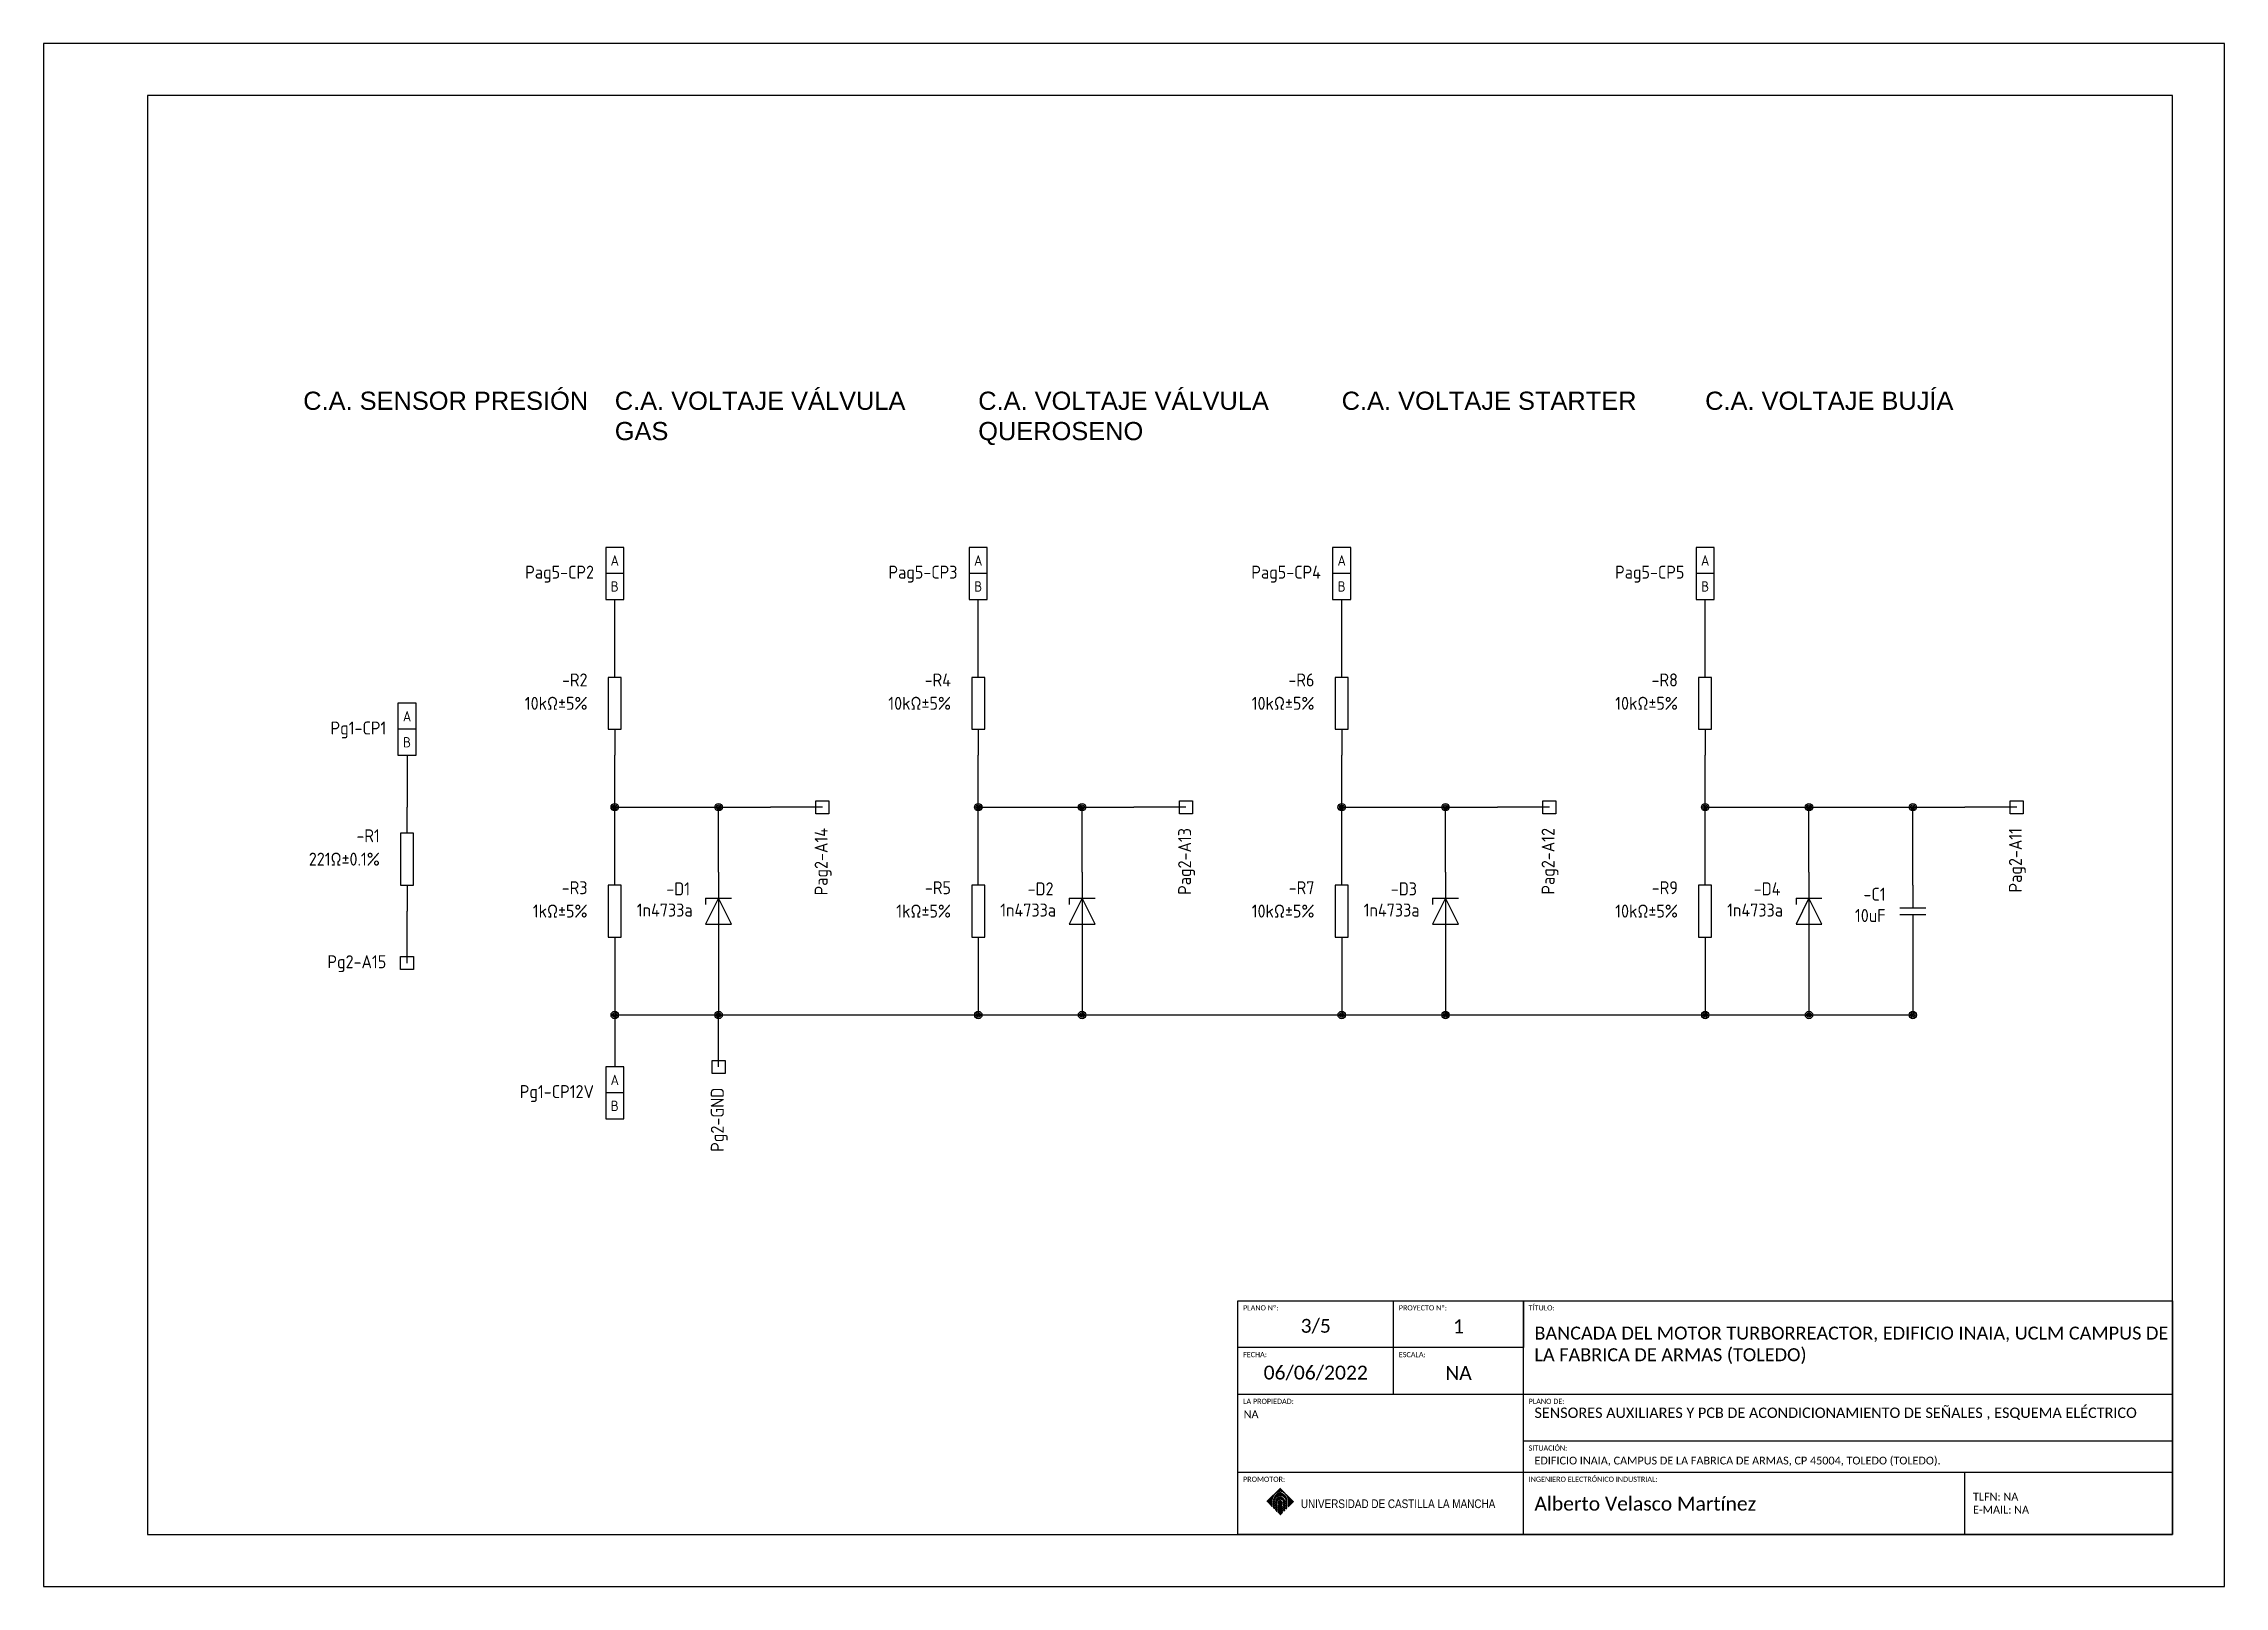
# Model space of a CAD drawing. Header units: millimetres. Extents: x 0 to 2100, y 0 to 297.
# Drawn here: x 840 to 1260, y 0 to 297 of the extents above; entities that cross this region are included whole.
import ezdxf
from ezdxf.enums import TextEntityAlignment as Align

# ---------------------------------------------------------------- set-up
doc = ezdxf.new("R2010")
doc.units = ezdxf.units.MM
doc.layers.add('00_Leyenda', color=250, linetype='Continuous', lineweight=15)
doc.layers.add('Cajetin', color=7, linetype='Continuous', plot=False)
for name, color, linetype in [('Cajetin1', 7, 'Continuous'), ('Hoja', 7, 'Continuous'), ('MISC', 7, 'Continuous'), ('SYMS', 7, 'Continuous'), ('TAGS', 178, 'Continuous'), ('TERMS', 250, 'Continuous'), ('WIREREF', 10, 'Continuous'), ('XREF', 7, 'Continuous'), ('YEL_14_THHN', 1, 'Continuous')]:
    doc.layers.add(name, color=color, linetype=linetype)
doc.layers.add('LOGO CLM', color=7, linetype='Continuous', true_color=0xffffff)
doc.styles.add('estilo3', font='gdt.shx')
doc.styles.get("Standard").update_dxf_attribs({"font": 'arial.ttf'})
doc.styles.add('WD_IEC', font='ISOCP2.shx', dxfattribs={"width": 0.9, "height": 4})

msp = doc.modelspace()

# ---------------------------------------------------------------- texts
at = {"char_height": 3.5, "attachment_point": 1}
for s, width, heights, insert in [('C.A. SENSOR PRESIÓN', 54.0401, [22.1], (890, 230)), ('C.A. VOLTAJE VÁLVULA \\PGAS', 73.6267, [18.29], (950, 230)), ('C.A. VOLTAJE VÁLVULA QUEROSENO', 73.6267, [18.29], (1020, 230)), ('C.A. VOLTAJE STARTER', 73.6267, [18.29], (1090, 230)), ('C.A. VOLTAJE BUJÍA', 73.6267, [18.29], (1160, 230))]:
    msp.add_mtext_dynamic_manual_height_columns(s, width=width, gutter_width=12.5, heights=heights, dxfattribs=dict(at, insert=insert))
at = {"layer": '00_Leyenda', "linetype": 'ByBlock', "lineweight": 0}
for s, width, heights, insert, char_height, attachment_point in [('\\pxi1,ql;{\\fCalibri Light|b0|i0|c0|p34;PLANO Nº:}', 84.3774, [10.15], (1070, 54.12), 1, 1), ('{\\fCalibri Light|b0|i0|c0|p34;3/5}', 30, [5.09], (1085, 50.07), 2.6667, 5), ('\\pxi1,ql;{\\fCalibri Light|b0|i0|c0|p34;PROYECTO Nº:}', 84.3774, [10.15], (1100, 54.12), 1, 1), ('\\pxqc;{\\fCalibri Light|b0|i0|c0|p34;1}', 25, [5.09], (1100, 51.4), 2.6667, 1), ('\\pxi1,ql;{\\fCalibri Light|b0|i0|c0|p34;TÍTULO:}', 84.3774, [10.15], (1125, 54.12), 1, 1), ('{\\fCalibri Light|b0|i0|c0|p34;BANCADA DEL MOTOR TURBORREACTOR, EDIFICIO INAIA, UCLM CAMPUS DE LA FABRICA DE ARMAS (TOLEDO)}', 125, [13.01], (1127.12, 50.01), 2.5, 1), ('\\pxi1,ql;{\\fCalibri Light|b0|i0|c0|p34;FECHA:}', 84.3774, [10.15], (1070, 45.12), 1, 1), ('{\\fCalibri Light|b0|i0|c0|p34;06/06/2022}', 30, [5.09], (1085, 41.07), 2.6667, 5), ('\\pxi1,ql;{\\fCalibri Light|b0|i0|c0|p34;ESCALA:}', 84.3774, [10.15], (1100, 45.12), 1, 1), ('\\pxqc;{\\fCalibri Light|b0|i0|c0|p34;NA}', 25, [5.09], (1100, 42.42), 2.6667, 1), ('\\pxi1,ql;{\\fCalibri Light|b0|i0|c0|p34;LA PROPIEDAD:}', 84.3774, [10.15], (1070, 36.12), 1, 1), ('{\\fCalibri Light|b0|i0|c0|p34;NA}', 53.1941, [12.17], (1071.12, 33.88), 1.5, 1), ('\\pxi1,ql;{\\fCalibri Light|b0|i0|c0|p34;PLANO DE:}', 84.3774, [10.15], (1125, 36.12), 1, 1), ('{\\fCalibri Light|b0|i0|c0|p34;SENSORES AUXILIARES Y PCB DE ACONDICIONAMIENTO DE SEÑALES , ESQUEMA ELÉCTRICO}', 124.5512, [4.51], (1127.12, 34.42), 2, 1), ('\\pxi1,ql;{\\fCalibri Light|b0|i0|c0|p34;SITUACIÓN:}', 84.3774, [10.15], (1125, 27.12), 1, 1), ('\\pxi1,ql;{\\fCalibri Light|b0|i0|c0|p34;PROMOTOR:}', 84.3774, [10.15], (1070, 21.12), 1, 1), ('\\pxi1,ql;{\\fCalibri Light|b0|i0|c0|p34;INGENIERO ELECTRÓNICO INDUSTRIAL:}', 84.3774, [10.15], (1125, 21.12), 1, 1), ('{\\fCalibri Light|b0|i0|c0|p34;EDIFICIO INAIA, CAMPUS DE LA FABRICA DE ARMAS, CP 45004, TOLEDO (TOLEDO).}', 125, [13.01], (1127.12, 24.97), 1.5, 1), ('{\\fCalibri Light|b0|i0|c0|p34;Alberto Velasco Martínez}', 85, [11.4], (1127.12, 15.9), 2.6667, 4), ('\\pxql;{\\fCalibri Light|b0|i0|c0|p34;   TLFN: NA\\P   E-MAIL: NA}', 40, [12], (1210, 16), 1.5, 4)]:
    msp.add_mtext_dynamic_manual_height_columns(s, width=width, gutter_width=13.33, heights=heights, dxfattribs=dict(at, insert=insert, char_height=char_height, attachment_point=attachment_point))
at = {"layer": 'LOGO CLM', "color": 234, "true_color": 0x971c47, "insert": (1082.14, 16.74), "char_height": 1.6667, "width": 41.3899, "attachment_point": 1, "style": 'estilo3'}
msp.add_mtext('{\\fArial Narrow|b0|i0|c0|p34;UNIVERSIDAD DE CASTILLA LA MANCHA}', dxfattribs=at)
at = {"layer": 'TAGS', "style": 'WD_IEC'}
for s, p in [('Pag2-A14', (991, 146)), ('Pag2-A13', (1061, 146)), ('Pag2-A12', (1131, 146)), ('Pag2-A11', (1221, 146)), ('Pg2-GND', (971, 96))]:
    msp.add_text(s, height=2.5, rotation=90, dxfattribs=at).set_placement(p, align=Align.RIGHT)
msp.add_text('Pg2-A15', height=2.5, dxfattribs=at).set_placement((906, 119), align=Align.RIGHT)

# ---------------------------------------------------------------- blocks, each defined once
blk = doc.blocks.new('VDI1V2')
for p, q in [((0, -7.5), (0, 7.5)), ((0, -2.5), (-2.5, 2.5)), ((-2.5, 2.5), (2.5, 2.5)), ((2.5, 2.5), (0, -2.5)), ((-2.5, -2.5), (-2.5, -1.25)), ((-2.5, -2.5), (2.5, -2.5))]:
    blk.add_line(p, q)
at = {"style": 'WD_IEC'}
for tag, p in [('INST', (-5.5, 9.03)), ('LOC', (-5.5, 6.03)), ('TAG1', (-5.5, 3.03)), ('DESC1', (-5.01, -4.05)), ('DESC3', (-5.01, -10.05)), ('DESC2', (-5.01, -7.05))]:
    blk.add_attdef(tag, text='', height=2.5, dxfattribs=at).set_placement(p, align=Align.RIGHT)
blk.add_attdef('TERM01', text='', height=2, rotation=90, dxfattribs=at).set_placement((-1, 7.5), align=Align.RIGHT)
at = {"style": 'WD_IEC', "flags": 1}
for tag, p, height in [('X2TERM01', (0, 7.5), 0.32), ('ASSYCODE', (1, -4), 1), ('X8TERM02', (0, -7.5), 0.32), ('WDBLKNAM', (1, -8.5), 1), ('FAMILY', (1, -5.5), 1), ('CATDESC', (1, -7), 1)]:
    blk.add_attdef(tag, p, '', height=height, dxfattribs=at)
at = {"style": 'WD_IEC', "flags": 9}
for tag, p in [('MFG', (4.97, 6.19)), ('CAT', (4.97, 3.69))]:
    blk.add_attdef(tag, text='', height=1.5, dxfattribs=at).set_placement(p, align=Align.RIGHT)
at = {"lineweight": 15, "style": 'WD_IEC'}
blk.add_attdef('XREF', text='', height=2.5, dxfattribs=at).set_placement((-5.01, -1.05), align=Align.RIGHT)
at = {"style": 'WD_IEC'}
blk.add_attdef('TERM02', (-1, -7.5), '', height=2, rotation=90, dxfattribs=at)
blk = doc.blocks.new('VRE1B')
for p, q in [((0, 5), (0, 10)), ((0, -5), (0, -10))]:
    blk.add_line(p, q)
blk.add_lwpolyline([(-1.25, 5), (-1.25, -5), (1.25, -5), (1.25, 5)], close=True)
at = {"style": 'WD_IEC'}
for tag, p in [('INST', (-5.25, 10.25)), ('LOC', (-5.25, 6.75)), ('TAG1', (-5.25, 3.25)), ('RATING1', (-5.25, -1.25)), ('DESC1', (-5.25, -5.25)), ('DESC2', (-5.25, -8.75)), ('DESC3', (-5.25, -12.25))]:
    blk.add_attdef(tag, text='', height=2.5, dxfattribs=at).set_placement(p, align=Align.RIGHT)
blk.add_attdef('TERM01', text='', height=2, rotation=90, dxfattribs=at).set_placement((-1, 10), align=Align.RIGHT)
at = {"style": 'WD_IEC', "flags": 1}
for tag, p, height in [('X2TERM01', (0, 10), 0.32), ('MFG', (2.75, 9), 1.5), ('CAT', (2.75, 6.5), 1.5), ('ASSYCODE', (2.25, -1.5), 1), ('FAMILY', (2.25, -3), 1), ('CATDESC', (2.25, -4.5), 1), ('X8TERM02', (0, -10), 0.32)]:
    blk.add_attdef(tag, p, '', height=height, dxfattribs=at)
at = {"style": 'WD_IEC'}
blk.add_attdef('TERM02', (-1, -10), '', height=2, rotation=90, dxfattribs=at)
blk = doc.blocks.new('VT0_01')
for p, q in [((-1.25, -1.25), (-1.25, 1.25)), ((-1.25, 1.25), (1.25, 1.25)), ((1.25, 1.25), (1.25, -1.25)), ((1.25, -1.25), (-1.25, -1.25))]:
    blk.add_line(p, q)
at = {"style": 'WD_IEC', "flags": 1}
for tag, p in [('X4TERM01', (-1.25, 0)), ('X2TERM01', (0, 1.25)), ('X1TERM01', (1.25, 0)), ('X8TERM01', (0, -1.25))]:
    blk.add_attdef(tag, p, '', height=0.32, dxfattribs=at)
blk = doc.blocks.new('WDDOT')
for radius in [0.72, 0.449, 0.223]:
    blk.add_circle((0, 0), radius)
blk = doc.blocks.new('VCA1')
for p, q in [((0, 5), (0, 0.625)), ((-2.5, 0.625), (2.5, 0.625)), ((-2.5, -0.625), (2.5, -0.625)), ((0, -0.625), (0, -5))]:
    blk.add_line(p, q)
at = {"style": 'WD_IEC'}
for tag, p in [('INST', (-5.25, 9)), ('TAG1', (-5.25, 2)), ('LOC', (-5.25, 5.5)), ('DESC2', (-5.25, -10.35)), ('DESC1', (-5.25, -6.85)), ('DESC3', (-5.25, -13.85))]:
    blk.add_attdef(tag, text='', height=2.5, dxfattribs=at).set_placement(p, align=Align.RIGHT)
blk.add_attdef('TERM01', text='', height=2, rotation=90, dxfattribs=at).set_placement((-1, 5), align=Align.RIGHT)
at = {"style": 'WD_IEC', "flags": 1}
for tag, p, height in [('X2TERM01', (0, 5), 0.32), ('MFG', (2.75, 4), 1.5), ('CAT', (2.75, 1.5), 1.5), ('ASSYCODE', (1, -2.125), 1), ('FAMILY', (1, -3.625), 1), ('CATDESC', (1, -5.125), 1), ('X8TERM02', (0, -5), 0.32)]:
    blk.add_attdef(tag, p, '', height=height, dxfattribs=at)
at = {"lineweight": 15, "style": 'WD_IEC'}
blk.add_attdef('RATING1', text='', height=2.5, dxfattribs=at).set_placement((-5.25, -2.1), align=Align.RIGHT)
at = {"style": 'WD_IEC'}
blk.add_attdef('TERM02', (-1, -5), '', height=2, rotation=90, dxfattribs=at)
blk = doc.blocks.new('VSP1001')
for p, q in [((1.75, 5), (-1.75, 5)), ((-1.75, 5), (-1.75, -5)), ((1.75, -5), (1.75, 5)), ((1.75, 0), (-1.75, 0)), ((-1.75, -5), (1.75, -5))]:
    blk.add_line(p, q)
at = {"linetype": 'Continuous', "style": 'WD_IEC', "width": 0.9, "flags": 8}
blk.add_attdef('TERMDESC01', (-1, 6), '', height=2, rotation=90, dxfattribs=at)
blk.add_attdef('X2WIRE01', text='', height=2, rotation=90, dxfattribs=at).set_placement((1, 6), align=Align.TOP_LEFT)
at = {"style": 'WD_IEC'}
for tag, p in [('INST', (-4, 5)), ('LOC', (-4, 2)), ('TAG1', (-4, -1)), ('DESC1', (-4, -4.1)), ('DESC2', (-4, -7.85)), ('DESC3', (-4, -11.6))]:
    blk.add_attdef(tag, text='', height=2.5, dxfattribs=at).set_placement(p, align=Align.RIGHT)
at = {"style": 'WD_IEC', "width": 0.9, "flags": 1}
for tag, p in [('ACE_FLAG', (-0.5, 4.5)), ('X2TERM01', (0, 5)), ('CAT', (-0.96, 0.48)), ('MFG', (-0.88, 1.65)), ('ASSYCODE', (-1.03, -0.58)), ('FAMILY', (-1.03, -1.66)), ('X8TERM02', (0, -5))]:
    blk.add_attdef(tag, p, '', height=0.25, dxfattribs=at)
at = {"style": 'WD_IEC'}
for tag, p in [('TERM01', (0, 2.5)), ('TERM02', (0, -2.5))]:
    blk.add_attdef(tag, text='', height=2, dxfattribs=at).set_placement(p, align=Align.MIDDLE_CENTER)
at = {"linetype": 'Continuous', "style": 'WD_IEC', "width": 0.9, "flags": 8}
blk.add_attdef('TERMDESC02', text='', height=2, rotation=90, dxfattribs=at).set_placement((-1, -6), align=Align.RIGHT)
blk.add_attdef('X8WIRE02', text='', height=2, rotation=90, dxfattribs=at).set_placement((1, -6), align=Align.TOP_RIGHT)

# ---------------------------------------------------------------- linework, layer by layer
at = {"layer": 'Cajetin'}
msp.add_line((1125, 46), (1125, 55), dxfattribs=at)
at = {"layer": 'Cajetin1'}
for p, q in [((1100, 37), (1100, 55)), ((1125, 46), (1070, 46)), ((1070, 37), (1250, 37)), ((1125, 28), (1250, 28)), ((1210, 10), (1210, 22))]:
    msp.add_line(p, q, dxfattribs=at)
for points in [[(860, 10), (1250, 10), (1250, 287), (860, 287)], [(1250, 55), (1250, 37), (1250, 10), (1070, 10), (1070, 55)]]:
    msp.add_lwpolyline(points, close=True, dxfattribs=at)
for points in [[(1125, 55), (1125, 46), (1070, 46)], [(1070, 22), (1125, 22), (1125, 46)], [(1125, 10), (1125, 22), (1250, 22)]]:
    msp.add_lwpolyline(points, dxfattribs=at)
at = {"layer": 'Hoja'}
msp.add_lwpolyline([(840, 0), (1260, 0), (1260, 297), (840, 297)], close=True, dxfattribs=at)
at = {"layer": 'LOGO CLM', "color": 234, "true_color": 0x971c47}
for p, q in [((1075.61, 16.31), (1078.19, 18.89)), ((1075.65, 16.28), (1077.14, 17.76)), ((1075.69, 16.24), (1076.9, 17.45)), ((1075.73, 16.2), (1076.81, 17.28)), ((1075.77, 16.16), (1076.75, 17.15)), ((1075.8, 16.12), (1076.71, 17.03)), ((1075.84, 16.09), (1076.68, 16.93)), ((1075.88, 16.05), (1076.66, 16.83)), ((1076.86, 16.57), (1077.26, 16.97)), ((1076.86, 16.49), (1077.16, 16.8)), ((1076.87, 16.66), (1078.29, 18.08)), ((1076.88, 16.75), (1078.23, 18.09)), ((1076.9, 16.84), (1078.17, 18.11)), ((1076.93, 16.95), (1078.07, 18.09)), ((1076.97, 17.06), (1077.96, 18.05)), ((1077.03, 17.2), (1077.82, 17.99)), ((1077.13, 17.37), (1077.65, 17.89)), ((1077.24, 17.86), (1078.23, 18.85)), ((1077.28, 16.39), (1078.13, 17.23)), ((1077.28, 16.32), (1078.2, 17.23)), ((1077.28, 16.24), (1078.27, 17.23)), ((1077.29, 16.47), (1078.04, 17.23)), ((1077.31, 16.57), (1077.95, 17.21)), ((1077.34, 16.68), (1077.84, 17.18)), ((1077.42, 16.83), (1077.68, 17.1)), ((1077.55, 18.1), (1078.27, 18.82)), ((1077.55, 17.26), (1078.34, 18.06)), ((1077.71, 18.19), (1078.31, 18.78)), ((1077.72, 17.36), (1078.4, 18.03)), ((1077.75, 16.63), (1078.34, 17.22)), ((1077.84, 17.4), (1078.45, 18.01)), ((1077.85, 18.25), (1078.34, 18.74)), ((1077.92, 16.72), (1078.4, 17.2)), ((1077.94, 17.43), (1078.5, 17.99)), ((1077.97, 18.29), (1078.38, 18.7)), ((1078.02, 16.75), (1078.46, 17.18)), ((1078.03, 17.44), (1078.55, 17.96)), ((1078.07, 18.32), (1078.42, 18.66)), ((1078.11, 17.45), (1078.6, 17.94)), ((1078.11, 16.76), (1078.51, 17.16)), ((1078.17, 18.34), (1078.46, 18.63)), ((1078.19, 17.45), (1078.65, 17.91)), ((1078.19, 16.76), (1078.56, 17.14)), ((1078.23, 18.32), (1078.49, 18.59)), ((1078.25, 16.76), (1078.61, 17.11)), ((1078.26, 17.45), (1078.69, 17.88)), ((1078.29, 18.3), (1078.53, 18.55)), ((1078.32, 16.74), (1078.66, 17.08)), ((1078.33, 17.44), (1078.74, 17.85)), ((1078.35, 18.29), (1078.57, 18.51)), ((1078.37, 16.72), (1078.7, 17.05)), ((1078.39, 17.42), (1078.78, 17.81)), ((1078.4, 18.27), (1078.61, 18.47)), ((1078.43, 16.7), (1078.74, 17.02)), ((1078.45, 17.41), (1078.82, 17.78)), ((1078.46, 18.25), (1078.65, 18.44)), ((1078.48, 16.68), (1078.78, 16.98)), ((1078.51, 18.22), (1078.68, 18.4)), ((1078.51, 17.39), (1078.87, 17.75)), ((1078.52, 16.65), (1078.82, 16.94)), ((1078.56, 18.2), (1078.72, 18.36)), ((1078.57, 17.37), (1078.91, 17.71)), ((1078.57, 16.61), (1078.85, 16.9)), ((1078.61, 18.18), (1078.76, 18.32)), ((1078.61, 16.58), (1078.88, 16.85)), ((1078.62, 17.35), (1078.95, 17.67)), ((1078.64, 16.54), (1078.91, 16.81)), ((1078.66, 18.15), (1078.8, 18.28)), ((1078.67, 17.32), (1078.98, 17.64)), ((1078.71, 18.12), (1078.84, 18.25)), ((1078.72, 17.3), (1079.02, 17.6)), ((1078.76, 18.09), (1078.87, 18.21)), ((1078.77, 17.27), (1079.05, 17.56)), ((1078.81, 18.07), (1078.91, 18.17)), ((1078.81, 17.24), (1079.09, 17.51)), ((1078.85, 18.03), (1078.95, 18.13)), ((1078.85, 17.2), (1079.12, 17.47)), ((1078.89, 18), (1078.99, 18.1)), ((1078.89, 17.17), (1079.15, 17.43)), ((1078.93, 17.13), (1079.18, 17.38)), ((1078.94, 17.97), (1079.03, 18.06)), ((1078.97, 17.09), (1079.21, 17.34)), ((1078.98, 17.94), (1079.06, 18.02)), ((1079, 17.05), (1079.24, 17.29)), ((1079.02, 17.9), (1079.1, 17.98)), ((1079.04, 17.01), (1079.27, 17.24)), ((1079.06, 17.87), (1079.14, 17.94)), ((1079.07, 16.96), (1079.29, 17.19)), ((1079.1, 17.83), (1079.18, 17.91)), ((1079.1, 16.92), (1079.32, 17.14)), ((1079.12, 16.87), (1079.34, 17.08)), ((1079.14, 17.79), (1079.21, 17.87)), ((1079.15, 16.82), (1079.36, 17.03)), ((1079.17, 17.75), (1079.25, 17.83)), ((1079.17, 16.76), (1079.38, 16.97)), ((1079.19, 16.71), (1079.4, 16.91)), ((1079.21, 17.71), (1079.29, 17.79)), ((1079.21, 16.65), (1079.41, 16.85)), ((1079.24, 17.67), (1079.33, 17.75)), ((1079.28, 17.63), (1079.37, 17.72)), ((1079.31, 17.58), (1079.4, 17.68)), ((1079.34, 17.54), (1079.44, 17.64)), ((1079.37, 17.49), (1079.48, 17.6)), ((1079.4, 17.45), (1079.52, 17.56)), ((1079.43, 17.4), (1079.56, 17.53)), ((1079.45, 17.35), (1079.59, 17.49)), ((1079.48, 17.3), (1079.63, 17.45)), ((1079.5, 17.25), (1079.67, 17.41)), ((1079.53, 17.2), (1079.71, 17.38)), ((1079.55, 17.14), (1079.75, 17.34)), ((1079.57, 17.09), (1079.78, 17.3)), ((1079.59, 17.03), (1079.82, 17.26)), ((1079.61, 16.97), (1079.86, 17.22)), ((1079.62, 16.91), (1079.9, 17.19)), ((1079.64, 16.85), (1079.93, 17.15)), ((1079.65, 16.79), (1079.97, 17.11)), ((1079.66, 16.72), (1080.01, 17.07)), ((1079.67, 16.65), (1080.05, 17.03)), ((1079.67, 16.58), (1080.09, 17)), ((1079.68, 16.51), (1080.12, 16.96)), ((1079.68, 16.44), (1080.16, 16.92)), ((1079.68, 16.36), (1080.2, 16.88)), ((1079.68, 16.28), (1080.24, 16.84)), ((1079.68, 16.21), (1080.28, 16.81)), ((1075.92, 16.01), (1076.64, 16.73)), ((1075.96, 15.97), (1076.63, 16.65)), ((1075.99, 15.94), (1076.62, 16.57)), ((1076.03, 15.9), (1076.62, 16.49)), ((1076.07, 15.86), (1076.62, 16.41)), ((1076.11, 15.82), (1076.62, 16.33)), ((1076.15, 15.78), (1076.62, 16.26)), ((1076.18, 15.75), (1076.62, 16.18)), ((1076.22, 15.71), (1076.62, 16.11)), ((1076.26, 15.67), (1076.62, 16.03)), ((1076.3, 15.63), (1076.62, 15.96)), ((1076.33, 15.59), (1076.62, 15.88)), ((1076.37, 15.56), (1076.62, 15.8)), ((1076.41, 15.52), (1076.62, 15.73)), ((1076.45, 15.48), (1076.62, 15.65)), ((1076.49, 15.44), (1076.62, 15.58)), ((1076.52, 15.4), (1076.62, 15.5)), ((1076.56, 15.37), (1076.62, 15.42)), ((1076.6, 15.33), (1076.62, 15.35)), ((1076.86, 16.42), (1077.12, 16.68)), ((1076.86, 16.34), (1077.09, 16.58)), ((1076.86, 16.27), (1077.08, 16.49)), ((1076.86, 16.19), (1077.07, 16.4)), ((1076.86, 16.12), (1077.07, 16.33)), ((1076.86, 16.04), (1077.07, 16.25)), ((1076.86, 15.96), (1077.07, 16.18)), ((1076.86, 15.89), (1077.07, 16.1)), ((1076.86, 15.81), (1077.07, 16.03)), ((1076.86, 15.74), (1077.07, 15.95)), ((1076.86, 15.66), (1077.07, 15.87)), ((1076.86, 15.58), (1077.07, 15.8)), ((1076.86, 15.51), (1077.07, 15.72)), ((1076.86, 15.43), (1077.07, 15.65)), ((1076.86, 15.36), (1077.07, 15.57)), ((1076.86, 15.28), (1077.07, 15.49)), ((1076.86, 15.21), (1077.07, 15.42)), ((1076.86, 15.13), (1077.07, 15.34)), ((1076.87, 15.06), (1077.07, 15.27)), ((1076.9, 15.03), (1077.07, 15.19)), ((1076.94, 14.99), (1077.07, 15.12)), ((1076.98, 14.95), (1077.07, 15.04)), ((1077.02, 14.91), (1077.07, 14.96)), ((1077.05, 14.87), (1077.07, 14.89)), ((1077.28, 16.16), (1077.62, 16.5)), ((1077.28, 16.09), (1077.53, 16.33)), ((1077.28, 16.01), (1077.5, 16.23)), ((1077.28, 15.94), (1077.49, 16.14)), ((1077.28, 15.86), (1077.49, 16.07)), ((1077.28, 15.78), (1077.5, 16)), ((1077.28, 15.71), (1077.51, 15.94)), ((1077.28, 15.63), (1077.53, 15.88)), ((1077.28, 15.56), (1077.55, 15.82)), ((1077.28, 15.48), (1077.58, 15.78)), ((1077.28, 15.41), (1077.61, 15.73)), ((1077.28, 15.33), (1077.64, 15.69)), ((1077.28, 15.25), (1077.5, 15.47)), ((1077.28, 15.18), (1077.49, 15.38)), ((1077.28, 15.1), (1077.49, 15.31)), ((1077.28, 15.03), (1077.49, 15.23)), ((1077.28, 14.95), (1077.49, 15.16)), ((1077.28, 14.88), (1077.49, 15.08)), ((1077.28, 14.8), (1077.49, 15)), ((1077.28, 14.72), (1077.49, 14.93)), ((1077.28, 14.65), (1077.49, 14.85)), ((1077.32, 14.61), (1077.49, 14.78)), ((1077.36, 14.57), (1077.49, 14.7)), ((1077.4, 14.53), (1077.49, 14.63)), ((1077.43, 14.5), (1077.49, 14.55)), ((1077.47, 14.46), (1077.49, 14.47)), ((1077.7, 16.13), (1078.12, 16.55)), ((1077.7, 15.37), (1078.57, 16.24)), ((1077.7, 15.3), (1078.59, 16.18)), ((1077.7, 15.22), (1078.59, 16.12)), ((1077.7, 15.15), (1078.59, 16.03)), ((1077.7, 15.07), (1078.56, 15.93)), ((1077.7, 15), (1078.46, 15.75)), ((1077.7, 14.92), (1078.46, 15.68)), ((1077.7, 14.84), (1078.46, 15.6)), ((1077.7, 14.77), (1078.46, 15.53)), ((1077.7, 14.69), (1078.52, 15.51)), ((1077.7, 14.62), (1078.56, 15.48)), ((1077.7, 14.54), (1078.59, 15.43)), ((1077.7, 14.47), (1078.59, 15.36)), ((1077.7, 14.39), (1078.59, 15.28)), ((1077.7, 14.31), (1078.59, 15.21)), ((1077.7, 14.24), (1078.59, 15.13)), ((1077.71, 16.06), (1078.19, 16.55)), ((1077.72, 16), (1078.26, 16.54)), ((1077.72, 16.23), (1078.03, 16.53)), ((1077.73, 14.19), (1078.59, 15.05)), ((1077.74, 15.94), (1078.32, 16.52)), ((1077.76, 15.89), (1078.37, 16.49)), ((1077.77, 14.16), (1078.59, 14.98)), ((1077.79, 15.84), (1078.41, 16.46)), ((1077.8, 16.38), (1077.87, 16.45)), ((1077.81, 14.12), (1078.59, 14.9)), ((1077.82, 15.8), (1078.45, 16.43)), ((1077.84, 15.74), (1078.49, 16.39)), ((1077.84, 15.66), (1078.52, 16.35)), ((1077.84, 15.59), (1078.55, 16.3)), ((1077.85, 14.08), (1078.59, 14.83)), ((1077.89, 14.04), (1078.59, 14.75)), ((1077.92, 14.01), (1078.59, 14.68)), ((1077.96, 13.97), (1078.59, 14.6)), ((1078, 13.93), (1078.59, 14.52)), ((1078.04, 13.89), (1078.59, 14.45)), ((1078.08, 13.85), (1078.59, 14.37)), ((1078.11, 13.82), (1078.59, 14.3)), ((1078.15, 13.78), (1078.59, 14.22)), ((1078.68, 16.5), (1078.94, 16.76)), ((1078.68, 15.66), (1079.04, 16.02)), ((1078.71, 16.45), (1078.96, 16.71)), ((1078.72, 15.63), (1079.04, 15.95)), ((1078.73, 15.79), (1079.04, 16.1)), ((1078.74, 16.4), (1078.99, 16.65)), ((1078.75, 15.58), (1079.04, 15.87)), ((1078.76, 16.35), (1079, 16.6)), ((1078.78, 16.3), (1079.02, 16.53)), ((1078.78, 15.92), (1079.04, 16.17)), ((1078.78, 15.54), (1079.04, 15.79)), ((1078.8, 16.24), (1079.03, 16.47)), ((1078.8, 16.02), (1079.04, 16.25)), ((1078.8, 15.48), (1079.04, 15.72)), ((1078.81, 16.17), (1079.04, 16.4)), ((1078.81, 16.1), (1079.04, 16.33)), ((1078.81, 15.42), (1079.04, 15.64)), ((1078.81, 15.34), (1079.04, 15.57)), ((1078.81, 15.26), (1079.04, 15.49)), ((1078.81, 15.19), (1079.04, 15.42)), ((1078.81, 15.11), (1079.04, 15.34)), ((1078.81, 15.04), (1079.04, 15.26)), ((1078.81, 14.96), (1079.04, 15.19)), ((1078.81, 14.89), (1079.04, 15.11)), ((1078.81, 14.81), (1079.04, 15.04)), ((1078.81, 14.73), (1079.04, 14.96)), ((1078.81, 14.66), (1079.04, 14.89)), ((1078.81, 14.58), (1079.04, 14.81)), ((1078.81, 14.51), (1079.04, 14.73)), ((1078.85, 14.47), (1079.04, 14.66)), ((1079.23, 16.59), (1079.43, 16.79)), ((1079.24, 16.53), (1079.44, 16.73)), ((1079.25, 16.46), (1079.45, 16.66)), ((1079.25, 16.39), (1079.46, 16.59)), ((1079.25, 16.31), (1079.46, 16.52)), ((1079.25, 16.24), (1079.46, 16.45)), ((1079.25, 16.16), (1079.46, 16.37)), ((1079.25, 16.09), (1079.46, 16.3)), ((1079.25, 16.01), (1079.46, 16.22)), ((1079.25, 15.93), (1079.46, 16.15)), ((1079.25, 15.86), (1079.46, 16.07)), ((1079.25, 15.78), (1079.46, 15.99)), ((1079.25, 15.71), (1079.46, 15.92)), ((1079.25, 15.63), (1079.46, 15.84)), ((1079.25, 15.55), (1079.46, 15.77)), ((1079.25, 15.48), (1079.46, 15.69)), ((1079.25, 15.4), (1079.46, 15.62)), ((1079.25, 15.33), (1079.46, 15.54)), ((1079.25, 15.25), (1079.46, 15.46)), ((1079.25, 15.18), (1079.46, 15.39)), ((1079.25, 15.1), (1079.46, 15.31)), ((1079.25, 15.02), (1079.46, 15.24)), ((1079.25, 14.95), (1079.46, 15.16)), ((1079.25, 14.87), (1079.46, 15.08)), ((1079.68, 16.13), (1080.31, 16.77)), ((1079.68, 16.06), (1080.35, 16.73)), ((1079.68, 15.98), (1080.39, 16.69)), ((1079.68, 15.91), (1080.43, 16.66)), ((1079.68, 15.83), (1080.47, 16.62)), ((1079.68, 15.75), (1080.5, 16.58)), ((1079.68, 15.68), (1080.54, 16.54)), ((1079.68, 15.6), (1080.58, 16.5)), ((1079.68, 15.53), (1080.62, 16.47)), ((1079.68, 15.45), (1080.65, 16.43)), ((1079.68, 15.37), (1080.69, 16.39)), ((1079.68, 15.3), (1080.73, 16.35))]:
    msp.add_line(p, q, dxfattribs=at)
at = {"layer": 'WIREREF'}
msp.add_line((970, 100), (970, 110), dxfattribs=at)
at = {"layer": 'YEL_14_THHN'}
for p, q in [((950, 180), (950, 190)), ((1020, 180), (1020, 190)), ((1090, 180), (1090, 190)), ((1160, 180), (1160, 190)), ((910, 160), (910, 150)), ((950, 140), (950, 160)), ((1020, 140), (1020, 160)), ((1090, 140), (1090, 160)), ((1160, 140), (1160, 160)), ((950, 150), (980, 150)), ((970, 137.5), (970, 150)), ((985, 150), (980, 150)), ((990, 150), (985, 150)), ((990, 150), (990, 150)), ((1020, 150), (1050, 150)), ((1040, 137.5), (1040, 150)), ((1055, 150), (1050, 150)), ((1060, 150), (1055, 150)), ((1060, 150), (1060, 150)), ((1090, 150), (1120, 150)), ((1110, 137.5), (1110, 150)), ((1125, 150), (1120, 150)), ((1130, 150), (1125, 150)), ((1160, 150), (1210, 150)), ((1180, 137.5), (1180, 150)), ((1200, 135), (1200, 150)), ((1215, 150), (1210, 150)), ((1220, 150), (1215, 150)), ((910, 120), (910, 130)), ((970, 122.5), (970, 110)), ((1040, 122.5), (1040, 110)), ((1110, 122.5), (1110, 110)), ((1180, 122.5), (1180, 110)), ((1200, 125), (1200, 110)), ((950, 120), (950, 110)), ((1020, 120), (1020, 110)), ((1090, 120), (1090, 110)), ((1160, 120), (1160, 110)), ((950, 110), (1200, 110)), ((950, 110), (950, 100))]:
    msp.add_line(p, q, dxfattribs=at)

# ---------------------------------------------------------------- block references
at = {"layer": 'SYMS'}
ref = msp.add_blockref('VSP1001', (950, 195), dxfattribs=at)
ref.add_attrib('TAG1', 'Pag5-CP2', dxfattribs={"layer": 'TAGS', "height": 2.5, "style": 'WD_IEC'}).set_placement((946, 194), align=Align.RIGHT)
ref.add_attrib('TERM01', 'A', dxfattribs={"layer": 'TERMS', "height": 2, "style": 'WD_IEC'}).set_placement((950, 197.5), align=Align.MIDDLE_CENTER)
ref.add_attrib('TERM02', 'B', dxfattribs={"layer": 'TERMS', "height": 2, "style": 'WD_IEC'}).set_placement((950, 192.5), align=Align.MIDDLE_CENTER)
ref = msp.add_blockref('VSP1001', (1020, 195), dxfattribs=at)
ref.add_attrib('TAG1', 'Pag5-CP3', dxfattribs={"layer": 'TAGS', "height": 2.5, "style": 'WD_IEC'}).set_placement((1016, 194), align=Align.RIGHT)
ref.add_attrib('TERM01', 'A', dxfattribs={"layer": 'TERMS', "height": 2, "style": 'WD_IEC'}).set_placement((1020, 197.5), align=Align.MIDDLE_CENTER)
ref.add_attrib('TERM02', 'B', dxfattribs={"layer": 'TERMS', "height": 2, "style": 'WD_IEC'}).set_placement((1020, 192.5), align=Align.MIDDLE_CENTER)
ref = msp.add_blockref('VSP1001', (1090, 195), dxfattribs=at)
ref.add_attrib('TAG1', 'Pag5-CP4', dxfattribs={"layer": 'TAGS', "height": 2.5, "style": 'WD_IEC'}).set_placement((1086, 194), align=Align.RIGHT)
ref.add_attrib('TERM01', 'A', dxfattribs={"layer": 'TERMS', "height": 2, "style": 'WD_IEC'}).set_placement((1090, 197.5), align=Align.MIDDLE_CENTER)
ref.add_attrib('TERM02', 'B', dxfattribs={"layer": 'TERMS', "height": 2, "style": 'WD_IEC'}).set_placement((1090, 192.5), align=Align.MIDDLE_CENTER)
ref = msp.add_blockref('VSP1001', (1160, 195), dxfattribs=at)
ref.add_attrib('TAG1', 'Pag5-CP5', dxfattribs={"layer": 'TAGS', "height": 2.5, "style": 'WD_IEC'}).set_placement((1156, 194), align=Align.RIGHT)
ref.add_attrib('TERM01', 'A', dxfattribs={"layer": 'TERMS', "height": 2, "style": 'WD_IEC'}).set_placement((1160, 197.5), align=Align.MIDDLE_CENTER)
ref.add_attrib('TERM02', 'B', dxfattribs={"layer": 'TERMS', "height": 2, "style": 'WD_IEC'}).set_placement((1160, 192.5), align=Align.MIDDLE_CENTER)
ref = msp.add_blockref('VRE1B', (950, 170), dxfattribs=at)
ref.add_attrib('RATING1', '10kΩ±5%', dxfattribs={"layer": 'MISC', "height": 2.5, "style": 'WD_IEC'}).set_placement((944.75, 168.75), align=Align.RIGHT)
ref.add_attrib('TAG1', '-R2', dxfattribs={"layer": 'TAGS', "height": 2.5, "style": 'WD_IEC'}).set_placement((944.75, 173.25), align=Align.RIGHT)
ref = msp.add_blockref('VRE1B', (1020, 170), dxfattribs=at)
ref.add_attrib('RATING1', '10kΩ±5%', dxfattribs={"layer": 'MISC', "height": 2.5, "style": 'WD_IEC'}).set_placement((1014.75, 168.75), align=Align.RIGHT)
ref.add_attrib('TAG1', '-R4', dxfattribs={"layer": 'TAGS', "height": 2.5, "style": 'WD_IEC'}).set_placement((1014.75, 173.25), align=Align.RIGHT)
ref = msp.add_blockref('VRE1B', (1090, 170), dxfattribs=at)
ref.add_attrib('RATING1', '10kΩ±5%', dxfattribs={"layer": 'MISC', "height": 2.5, "style": 'WD_IEC'}).set_placement((1084.75, 168.75), align=Align.RIGHT)
ref.add_attrib('TAG1', '-R6', dxfattribs={"layer": 'TAGS', "height": 2.5, "style": 'WD_IEC'}).set_placement((1084.75, 173.25), align=Align.RIGHT)
ref = msp.add_blockref('VRE1B', (1160, 170), dxfattribs=at)
ref.add_attrib('RATING1', '10kΩ±5%', dxfattribs={"layer": 'MISC', "height": 2.5, "style": 'WD_IEC'}).set_placement((1154.75, 168.75), align=Align.RIGHT)
ref.add_attrib('TAG1', '-R8', dxfattribs={"layer": 'TAGS', "height": 2.5, "style": 'WD_IEC'}).set_placement((1154.75, 173.25), align=Align.RIGHT)
ref = msp.add_blockref('VSP1001', (910, 165), dxfattribs=at)
ref.add_attrib('TAG1', 'Pg1-CP1', dxfattribs={"layer": 'TAGS', "height": 2.5, "style": 'WD_IEC'}).set_placement((906, 164), align=Align.RIGHT)
ref.add_attrib('TERM01', 'A', dxfattribs={"layer": 'TERMS', "height": 2, "style": 'WD_IEC'}).set_placement((910, 167.5), align=Align.MIDDLE_CENTER)
ref.add_attrib('TERM02', 'B', dxfattribs={"layer": 'TERMS', "height": 2, "style": 'WD_IEC'}).set_placement((910, 162.5), align=Align.MIDDLE_CENTER)
for name, p in [('VT0_01', (990, 150)), ('VT0_01', (1060, 150)), ('VT0_01', (1130, 150)), ('VT0_01', (1220, 150)), ('WDDOT', (950, 150)), ('WDDOT', (970, 150)), ('WDDOT', (1020, 150)), ('WDDOT', (1040, 150)), ('WDDOT', (1090, 150)), ('WDDOT', (1110, 150)), ('WDDOT', (1160, 150)), ('WDDOT', (1180, 150)), ('WDDOT', (1200, 150)), ('WDDOT', (950, 110)), ('WDDOT', (970, 110)), ('WDDOT', (1020, 110)), ('WDDOT', (1040, 110)), ('WDDOT', (1090, 110)), ('WDDOT', (1110, 110)), ('WDDOT', (1160, 110)), ('WDDOT', (1180, 110)), ('WDDOT', (1200, 110)), ('VT0_01', (970, 100))]:
    msp.add_blockref(name, p, dxfattribs=at)
ref = msp.add_blockref('VRE1B', (910, 140), dxfattribs=at)
ref.add_attrib('RATING1', '221Ω±0.1%', dxfattribs={"layer": 'MISC', "height": 2.5, "style": 'WD_IEC'}).set_placement((904.75, 138.75), align=Align.RIGHT)
ref.add_attrib('TAG1', '-R1', dxfattribs={"layer": 'TAGS', "height": 2.5, "style": 'WD_IEC'}).set_placement((904.75, 143.25), align=Align.RIGHT)
ref = msp.add_blockref('VRE1B', (950, 130), dxfattribs=at)
ref.add_attrib('RATING1', '1kΩ±5%', dxfattribs={"layer": 'MISC', "height": 2.5, "style": 'WD_IEC'}).set_placement((944.75, 128.75), align=Align.RIGHT)
ref.add_attrib('TAG1', '-R3', dxfattribs={"layer": 'TAGS', "height": 2.5, "style": 'WD_IEC'}).set_placement((944.75, 133.25), align=Align.RIGHT)
ref = msp.add_blockref('VRE1B', (1020, 130), dxfattribs=at)
ref.add_attrib('RATING1', '1kΩ±5%', dxfattribs={"layer": 'MISC', "height": 2.5, "style": 'WD_IEC'}).set_placement((1014.75, 128.75), align=Align.RIGHT)
ref.add_attrib('TAG1', '-R5', dxfattribs={"layer": 'TAGS', "height": 2.5, "style": 'WD_IEC'}).set_placement((1014.75, 133.25), align=Align.RIGHT)
ref = msp.add_blockref('VRE1B', (1090, 130), dxfattribs=at)
ref.add_attrib('RATING1', '10kΩ±5%', dxfattribs={"layer": 'MISC', "height": 2.5, "style": 'WD_IEC'}).set_placement((1084.75, 128.75), align=Align.RIGHT)
ref.add_attrib('TAG1', '-R7', dxfattribs={"layer": 'TAGS', "height": 2.5, "style": 'WD_IEC'}).set_placement((1084.75, 133.25), align=Align.RIGHT)
ref = msp.add_blockref('VRE1B', (1160, 130), dxfattribs=at)
ref.add_attrib('RATING1', '10kΩ±5%', dxfattribs={"layer": 'MISC', "height": 2.5, "style": 'WD_IEC'}).set_placement((1154.75, 128.75), align=Align.RIGHT)
ref.add_attrib('TAG1', '-R9', dxfattribs={"layer": 'TAGS', "height": 2.5, "style": 'WD_IEC'}).set_placement((1154.75, 133.25), align=Align.RIGHT)
ref = msp.add_blockref('VDI1V2', (970, 130), dxfattribs=dict(at, xscale=-1, rotation=180))
ref.add_attrib('TAG1', '-D1', dxfattribs={"layer": 'TAGS', "height": 2.5, "style": 'WD_IEC'}).set_placement((964.5, 133.03), align=Align.RIGHT)
ref.add_attrib('XREF', '1n4733a', dxfattribs={"layer": 'XREF', "lineweight": 15, "height": 2.5, "style": 'WD_IEC'}).set_placement((964.99, 128.95), align=Align.RIGHT)
ref = msp.add_blockref('VDI1V2', (1040, 130), dxfattribs=dict(at, xscale=-1, rotation=180))
ref.add_attrib('TAG1', '-D2', dxfattribs={"layer": 'TAGS', "height": 2.5, "style": 'WD_IEC'}).set_placement((1034.5, 133.03), align=Align.RIGHT)
ref.add_attrib('XREF', '1n4733a', dxfattribs={"layer": 'XREF', "lineweight": 15, "height": 2.5, "style": 'WD_IEC'}).set_placement((1034.99, 128.95), align=Align.RIGHT)
ref = msp.add_blockref('VDI1V2', (1110, 130), dxfattribs=dict(at, xscale=-1, rotation=180))
ref.add_attrib('TAG1', '-D3', dxfattribs={"layer": 'TAGS', "height": 2.5, "style": 'WD_IEC'}).set_placement((1104.5, 133.03), align=Align.RIGHT)
ref.add_attrib('XREF', '1n4733a', dxfattribs={"layer": 'XREF', "lineweight": 15, "height": 2.5, "style": 'WD_IEC'}).set_placement((1104.99, 128.95), align=Align.RIGHT)
ref = msp.add_blockref('VDI1V2', (1180, 130), dxfattribs=dict(at, xscale=-1, rotation=180))
ref.add_attrib('TAG1', '-D4', dxfattribs={"layer": 'TAGS', "height": 2.5, "style": 'WD_IEC'}).set_placement((1174.5, 133.03), align=Align.RIGHT)
ref.add_attrib('XREF', '1n4733a', dxfattribs={"layer": 'XREF', "lineweight": 15, "height": 2.5, "style": 'WD_IEC'}).set_placement((1174.99, 128.95), align=Align.RIGHT)
ref = msp.add_blockref('VCA1', (1200, 130), dxfattribs=at)
ref.add_attrib('RATING1', '10uF', dxfattribs={"layer": 'MISC', "lineweight": 15, "height": 2.5, "style": 'WD_IEC'}).set_placement((1194.75, 127.9), align=Align.RIGHT)
ref.add_attrib('TAG1', '-C1', dxfattribs={"layer": 'TAGS', "height": 2.5, "style": 'WD_IEC'}).set_placement((1194.75, 132), align=Align.RIGHT)
at = {"layer": 'SYMS', "rotation": 270}
msp.add_blockref('VT0_01', (910, 120), dxfattribs=at)
at = {"layer": 'SYMS'}
ref = msp.add_blockref('VSP1001', (950, 95), dxfattribs=at)
ref.add_attrib('TAG1', 'Pg1-CP12V', dxfattribs={"layer": 'TAGS', "height": 2.5, "style": 'WD_IEC'}).set_placement((946, 94), align=Align.RIGHT)
ref.add_attrib('TERM01', 'A', dxfattribs={"layer": 'TERMS', "height": 2, "style": 'WD_IEC'}).set_placement((950, 97.5), align=Align.MIDDLE_CENTER)
ref.add_attrib('TERM02', 'B', dxfattribs={"layer": 'TERMS', "height": 2, "style": 'WD_IEC'}).set_placement((950, 92.5), align=Align.MIDDLE_CENTER)

msp.set_redraw_order([(e.dxf.handle, doc.entitydb.next_handle()) for e in msp.query("TEXT MTEXT ATTDEF DIMENSION ARC_DIMENSION")])  # texts and dimensions are drawn at this point

doc.saveas('drawing.dxf')
